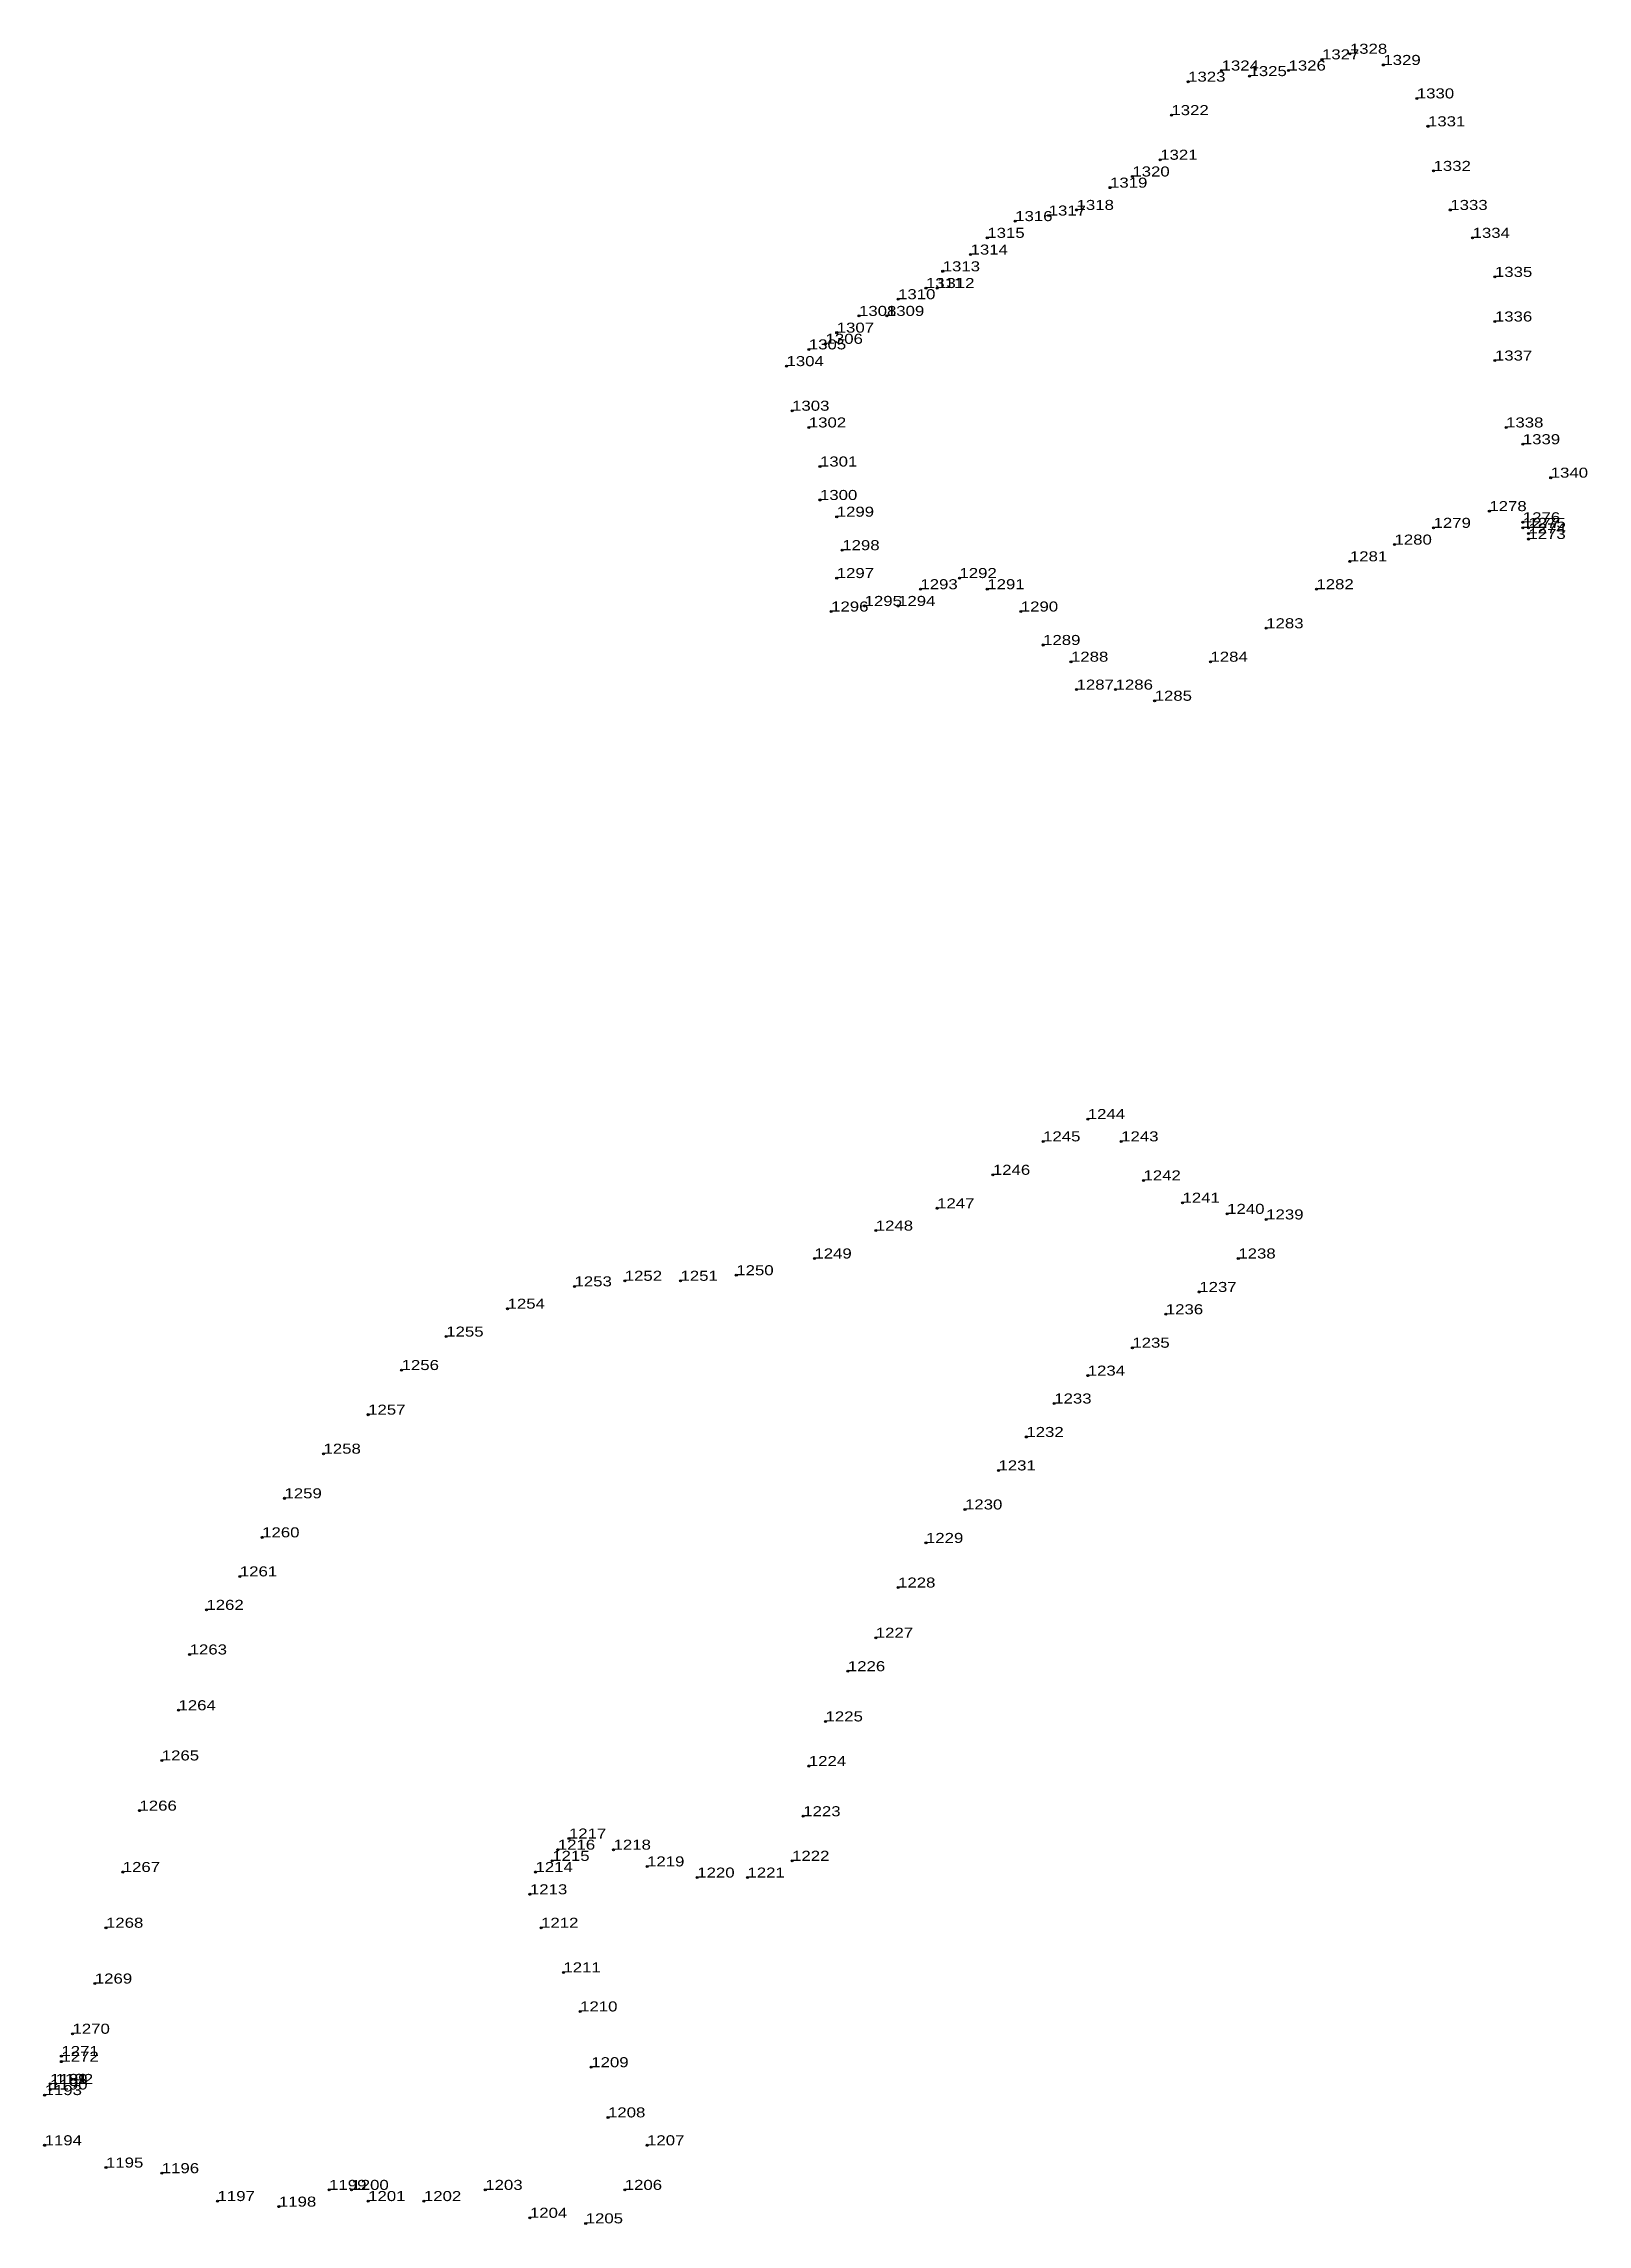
# Model space of a CAD drawing. Header units: metres. Extents: x 552477 to 554790, y 1816840 to 1818917.
# Drawn here: x 554417.8 to 554694.6, y 1817655.8 to 1818046.8 of the extents above; entities that cross this region are included whole.
import ezdxf

# ---------------------------------------------------------------- set-up
doc = ezdxf.new("R2010")
doc.units = ezdxf.units.M
doc.header["$LTSCALE"] = 0.72
doc.header["$PDMODE"] = 32
doc.header["$PDSIZE"] = 0.36
doc.layers.add('12', color=7, linetype='Continuous')
doc.layers.add('7', color=7, linetype='Continuous')

msp = doc.modelspace()

# ---------------------------------------------------------------- texts
at = {"layer": '12', "width": 1.25}
for s, p in [('1327', (554647, 1818044)), ('1328', (554652, 1818045)), ('1323', (554623, 1818040)), ('1324', (554629, 1818042)), ('1325', (554634, 1818041)), ('1326', (554641, 1818042)), ('1329', (554658, 1818043)), ('1330', (554664, 1818037)), ('1322', (554620, 1818034)), ('1331', (554666, 1818032)), ('1321', (554618, 1818026)), ('1332', (554667, 1818024)), ('1319', (554609, 1818021)), ('1320', (554613, 1818023)), ('1317', (554598, 1818016)), ('1318', (554603, 1818017)), ('1333', (554670, 1818017)), ('1315', (554587, 1818012)), ('1316', (554592, 1818015)), ('1334', (554674, 1818012)), ('1314', (554584, 1818009)), ('1313', (554579, 1818006)), ('1335', (554678, 1818005)), ('1310', (554571, 1818001)), ('1311', (554576, 1818003)), ('1312', (554578, 1818003)), ('1308', (554564, 1817998)), ('1309', (554569, 1817998)), ('1336', (554678, 1817997)), ('1306', (554558, 1817993)), ('1307', (554560, 1817995)), ('1304', (554551, 1817989)), ('1305', (554555, 1817992)), ('1337', (554678, 1817990)), ('1303', (554552, 1817981)), ('1302', (554555, 1817978)), ('1338', (554680, 1817978)), ('1339', (554683, 1817975)), ('1301', (554557, 1817971)), ('1340', (554688, 1817969)), ('1300', (554557, 1817965)), ('1299', (554560, 1817962)), ('1278', (554677, 1817963)), ('1276', (554683, 1817961)), ('1279', (554667, 1817960)), ('1277', (554683, 1817960)), ('1275', (554684, 1817960)), ('1274', (554684, 1817959)), ('1273', (554684, 1817958)), ('1298', (554561, 1817956)), ('1281', (554652, 1817954)), ('1280', (554660, 1817957)), ('1297', (554560, 1817951)), ('1292', (554582, 1817951)), ('1295', (554565, 1817946)), ('1294', (554571, 1817946)), ('1293', (554575, 1817949)), ('1291', (554587, 1817949)), ('1282', (554646, 1817949)), ('1296', (554559, 1817945)), ('1290', (554593, 1817945)), ('1283', (554637, 1817942)), ('1289', (554597, 1817939)), ('1288', (554602, 1817936)), ('1284', (554627, 1817936)), ('1287', (554603, 1817931)), ('1286', (554610, 1817931)), ('1285', (554617, 1817929)), ('1244', (554605, 1817854)), ('1245', (554597, 1817850)), ('1243', (554611, 1817850)), ('1246', (554588, 1817844)), ('1242', (554615, 1817843)), ('1247', (554578, 1817838)), ('1241', (554622, 1817839)), ('1240', (554630, 1817837)), ('1239', (554637, 1817836)), ('1248', (554567, 1817834)), ('1249', (554556, 1817829)), ('1238', (554632, 1817829)), ('1252', (554522, 1817825)), ('1251', (554532, 1817825)), ('1250', (554542, 1817826)), ('1253', (554513, 1817824)), ('1237', (554625, 1817823)), ('1254', (554501, 1817820)), ('1236', (554619, 1817819)), ('1255', (554490, 1817815)), ('1235', (554613, 1817813)), ('1256', (554482, 1817809)), ('1234', (554605, 1817808)), ('1257', (554476, 1817801)), ('1233', (554599, 1817803)), ('1232', (554594, 1817797)), ('1258', (554468, 1817794)), ('1231', (554589, 1817791)), ('1259', (554461, 1817786)), ('1230', (554583, 1817784)), ('1260', (554457, 1817779)), ('1229', (554576, 1817778)), ('1261', (554453, 1817772)), ('1228', (554571, 1817770)), ('1262', (554447, 1817766)), ('1263', (554444, 1817758)), ('1227', (554567, 1817761)), ('1226', (554562, 1817755)), ('1264', (554442, 1817748)), ('1225', (554558, 1817746)), ('1265', (554439, 1817739)), ('1224', (554555, 1817738)), ('1266', (554435, 1817730)), ('1223', (554554, 1817729)), ('1216', (554510, 1817723)), ('1217', (554512, 1817725)), ('1218', (554520, 1817723)), ('1267', (554432, 1817719)), ('1214', (554506, 1817719)), ('1215', (554509, 1817721)), ('1219', (554526, 1817720)), ('1222', (554552, 1817721)), ('1213', (554505, 1817715)), ('1220', (554535, 1817718)), ('1221', (554544, 1817718)), ('1268', (554429, 1817709)), ('1212', (554507, 1817709)), ('1269', (554427, 1817699)), ('1211', (554511, 1817701)), ('1210', (554514, 1817694)), ('1270', (554423, 1817690)), ('1271', (554421, 1817686)), ('1272', (554421, 1817685)), ('1209', (554516, 1817684)), ('1189', (554419, 1817681)), ('1191', (554419, 1817681)), ('1190', (554419, 1817680)), ('1192', (554420, 1817681)), ('1193', (554418, 1817679)), ('1208', (554519, 1817675)), ('1194', (554418, 1817670)), ('1207', (554526, 1817670)), ('1195', (554429, 1817666)), ('1196', (554439, 1817665)), ('1197', (554449, 1817660)), ('1199', (554469, 1817662)), ('1200', (554473, 1817662)), ('1201', (554476, 1817660)), ('1202', (554486, 1817660)), ('1203', (554497, 1817662)), ('1206', (554522, 1817662)), ('1198', (554460, 1817659)), ('1204', (554505, 1817657)), ('1205', (554515, 1817656))]:
    msp.add_text(s, height=1.8, dxfattribs=at).set_placement(p)

# ---------------------------------------------------------------- linework, layer by layer
at = {"layer": '7'}
for p in [(554652, 1818045), (554629, 1818042), (554634, 1818041), (554641, 1818042), (554647, 1818044), (554658, 1818043), (554623, 1818040), (554664, 1818037), (554620, 1818034), (554666, 1818032), (554618, 1818026), (554613, 1818023), (554667, 1818024), (554609, 1818021), (554592, 1818015), (554598, 1818016), (554603, 1818017), (554670, 1818017), (554587, 1818012), (554674, 1818012), (554579, 1818006), (554584, 1818009), (554576, 1818003), (554578, 1818003), (554678, 1818005), (554564, 1817998), (554569, 1817998), (554571, 1818001), (554560, 1817995), (554678, 1817997), (554555, 1817992), (554558, 1817993), (554678, 1817990), (554551, 1817989), (554552, 1817981), (554555, 1817978), (554680, 1817978), (554683, 1817975), (554557, 1817971), (554688, 1817969), (554557, 1817965), (554677, 1817963), (554560, 1817962), (554667, 1817960), (554683, 1817961), (554683, 1817960), (554684, 1817960), (554684, 1817959), (554561, 1817956), (554660, 1817957), (554684, 1817958), (554560, 1817951), (554582, 1817951), (554652, 1817954), (554575, 1817949), (554587, 1817949), (554646, 1817949), (554559, 1817945), (554565, 1817946), (554571, 1817946), (554593, 1817945), (554637, 1817942), (554597, 1817939), (554602, 1817936), (554627, 1817936), (554603, 1817931), (554610, 1817931), (554617, 1817929), (554605, 1817854), (554597, 1817850), (554611, 1817850), (554588, 1817844), (554615, 1817843), (554578, 1817838), (554622, 1817839), (554567, 1817834), (554630, 1817837), (554637, 1817836), (554542, 1817826), (554556, 1817829), (554632, 1817829), (554513, 1817824), (554522, 1817825), (554532, 1817825), (554625, 1817823), (554501, 1817820), (554619, 1817819), (554490, 1817815), (554613, 1817813), (554482, 1817809), (554605, 1817808), (554599, 1817803), (554476, 1817801), (554594, 1817797), (554468, 1817794), (554589, 1817791), (554461, 1817786), (554583, 1817784), (554457, 1817779), (554576, 1817778), (554453, 1817772), (554571, 1817770), (554447, 1817766), (554567, 1817761), (554444, 1817758), (554562, 1817755), (554442, 1817748), (554558, 1817746), (554439, 1817739), (554555, 1817738), (554435, 1817730), (554554, 1817729), (554512, 1817725), (554509, 1817721), (554510, 1817723), (554520, 1817723), (554552, 1817721), (554432, 1817719), (554506, 1817719), (554526, 1817720), (554535, 1817718), (554544, 1817718), (554505, 1817715), (554429, 1817709), (554507, 1817709), (554511, 1817701), (554427, 1817699), (554514, 1817694), (554423, 1817690), (554421, 1817686), (554421, 1817685), (554516, 1817684), (554418, 1817679), (554419, 1817681), (554419, 1817680), (554420, 1817681), (554519, 1817675), (554418, 1817670), (554526, 1817670), (554429, 1817666), (554439, 1817665), (554469, 1817662), (554473, 1817662), (554497, 1817662), (554522, 1817662), (554449, 1817660), (554460, 1817659), (554476, 1817660), (554486, 1817660), (554505, 1817657), (554515, 1817656)]:
    msp.add_point(p, dxfattribs=at)

msp.set_redraw_order([(e.dxf.handle, doc.entitydb.next_handle()) for e in msp.query("TEXT MTEXT ATTDEF DIMENSION ARC_DIMENSION")])  # texts and dimensions are drawn at this point

doc.saveas('drawing.dxf')
